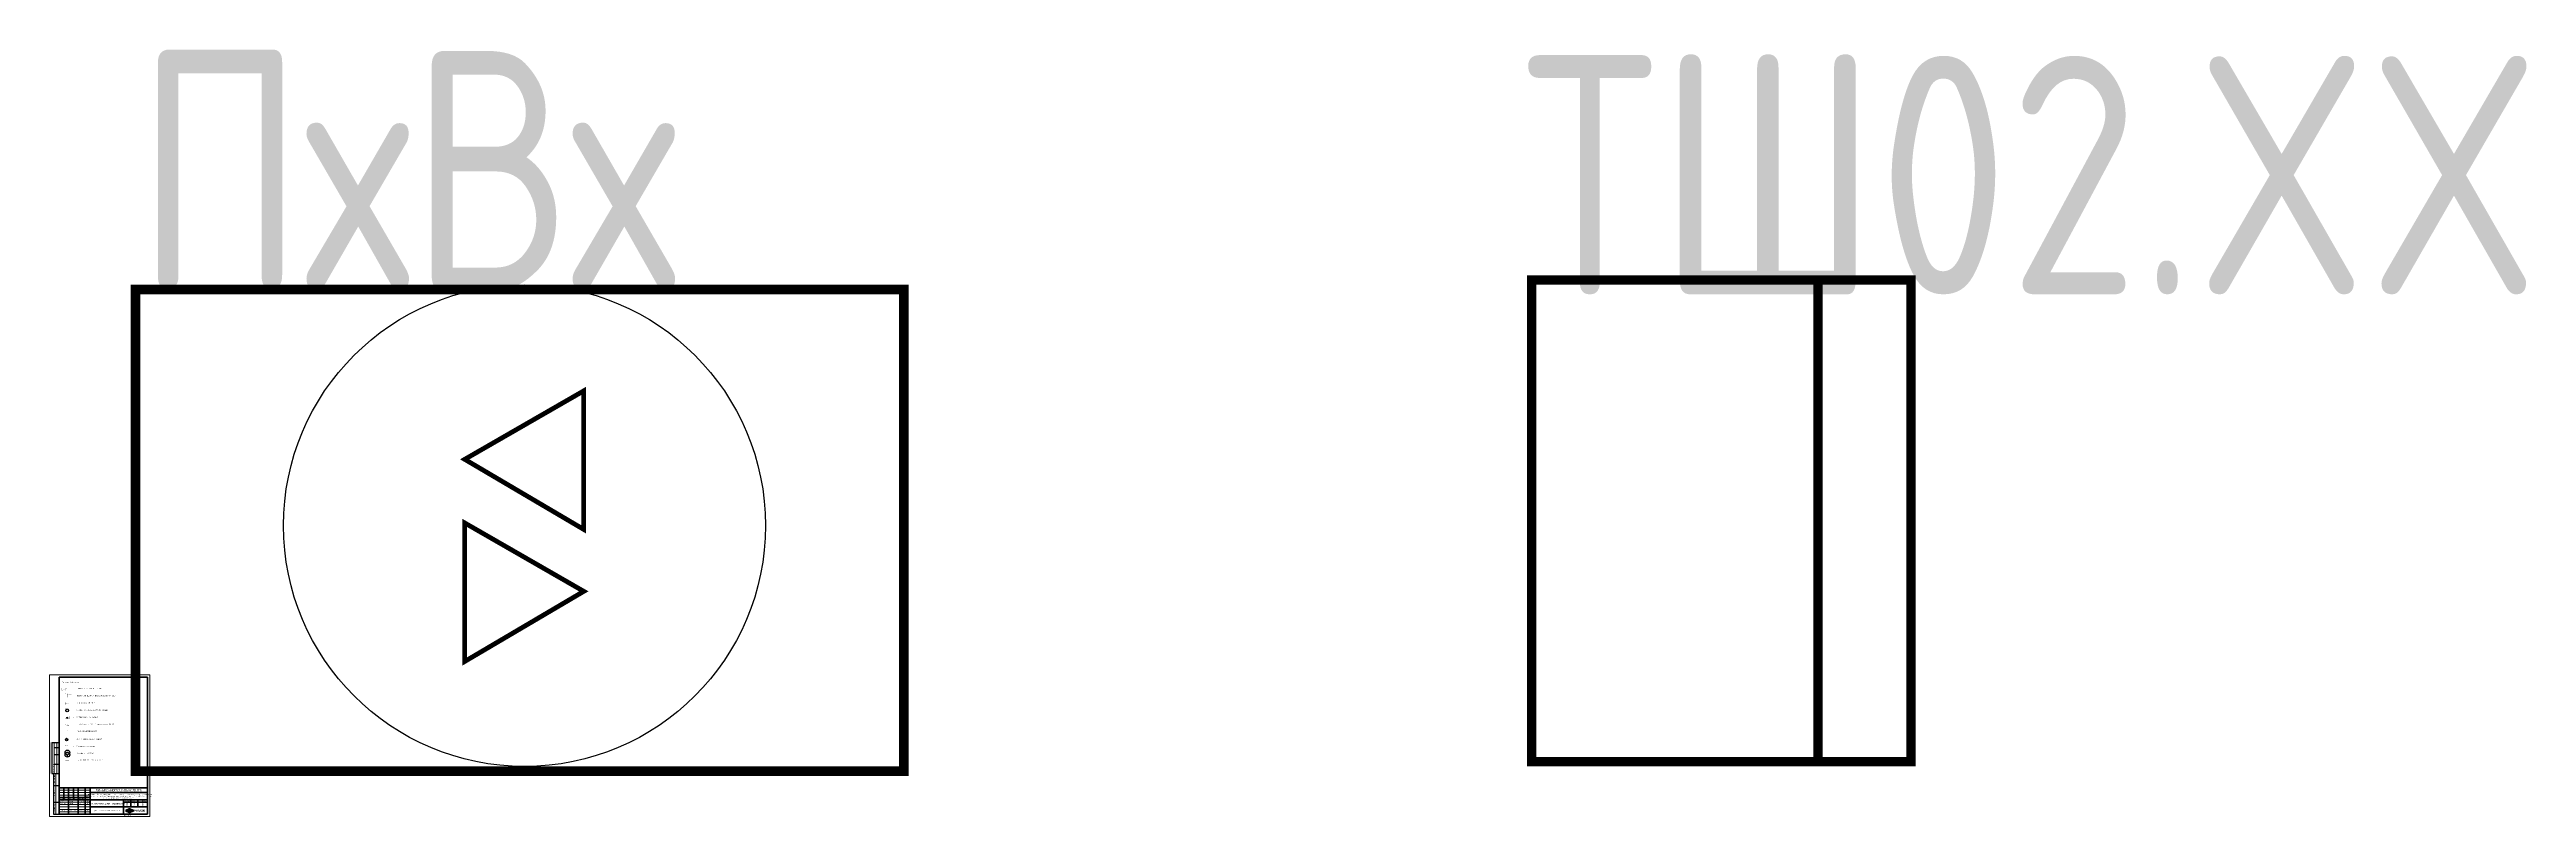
# Paper-space layout 'уго' of a CAD drawing. Header units: millimetres. Extents: x 0 to 5190, y 0 to 1608.
import ezdxf
from ezdxf.enums import TextEntityAlignment as Align

# ---------------------------------------------------------------- set-up
doc = ezdxf.new("R2010")
doc.units = ezdxf.units.MM
doc.linetypes.add('Точки', pattern=[1, 0, -1])
for name, color, linetype, lineweight in [('Линии перегиба', 7, 'Точки', 9), ('Обычные линии', 7, 'Continuous', 25), ('Основной тон.', 7, 'Continuous', 20), ('Основные надписи', 7, 'Continuous', 9), ('Тонкие линии', 7, 'Continuous', 18), ('Черная_6__С', 7, 'Continuous', 50)]:
    doc.layers.add(name, color=color, linetype=linetype, lineweight=lineweight)
doc.layers.add('Штамп', color=250, linetype='Continuous')
doc.styles.add('-ISOCPEUR-', font='ISOCPEUR.TTF', dxfattribs={"width": 0.8, "height": 2.5})
doc.styles.add('Arial Narrow_7', font='Arial Narrow.ttf', dxfattribs={"width": 0.9, "height": 2.5})

# ---------------------------------------------------------------- blocks, each defined once
blk = doc.blocks.new('*U16')
at = {"const_width": 0.2}
blk.add_lwpolyline([(0.1, 0.1), (8.1, 0.1), (8.1, 5.1), (0.1, 5.1)], close=True, dxfattribs=at)
for points in [[(1, 2.5), (3, 2.5)], [(2, 3.5), (2, 1.5)], [(5, 2.5), (7, 2.5)]]:
    blk.add_lwpolyline(points, dxfattribs=at)
at = {"style": '-ISOCPEUR-', "width": 0.8, "flags": 8}
for tag, p in [('TYPE', (0, 10)), ('REV', (0, 7.5))]:
    blk.add_attdef(tag, p, '', height=2.5, dxfattribs=at)
at = {"style": '-ISOCPEUR-', "width": 0.8}
blk.add_attdef('ADDR', (0, 5), '', height=2.5, dxfattribs=at)
blk = doc.blocks.new('LOGO-RAMEC')
h = blk.add_hatch(color=160)
h.dxf.hatch_style = 1
h.paths.add_polyline_path([(13.7, 1.8), (7.7, 4.3, 0.200197), (6.4, 4.3), (0.4, 1.8, 0.302672), (0, 1.2), (0, -1.2, 0.302672), (0.4, -1.8), (6.4, -4.3, 0.200197), (7.7, -4.3), (13.7, -1.8, 0.302672), (14.2, -1.2), (14.2, 1.2, 0.302672)])
h.paths.add_polyline_path([(6, -0.5), (7.1, 3.6), (8.1, -0.5), (13.4, -0.5), (7.8, -2.8), (7.1, -1), (6.3, -2.8), (0.8, -0.5)], flags=16)
h = blk.add_hatch(color=160)
h.dxf.hatch_style = 1
h.paths.add_polyline_path([(18, 1.7), (17.5, 1.7), (16.6, 1.7, 0.414214), (16.4, 1.5), (16.4, 1.3), (16.4, 0.8), (16.4, 0.4), (16.4, -0.1), (16.4, -0.5), (16.4, -0.9), (16.4, -1.4), (16.4, -1.8), (16.8, -1.8), (17.2, -1.8), (17.2, -1.3), (17.2, -0.8), (17.5, -0.8), (17.9, -0.8), (18.2, -0.8), (18.6, -0.8), (19, -0.7), (19.3, -0.6), (19.5, -0.4), (19.7, 0), (19.7, 0.5), (19.7, 1), (19.5, 1.3), (19.3, 1.5), (19, 1.7), (18.6, 1.7)])
h.paths.add_polyline_path([(18.4, 1), (18.6, 1), (18.8, 0.9), (18.9, 0.8), (18.9, 0.7), (18.9, 0.5), (18.9, 0.3), (18.9, 0.1), (18.8, 0), (18.6, -0.1), (18.4, -0.1), (18.1, -0.1), (17.8, -0.1), (17.5, -0.1), (17.2, -0.1), (17.2, 0.5), (17.2, 1), (17.5, 1), (17.8, 1), (18.1, 1)], flags=16)
h.paths.add_polyline_path([(23.7, -0.5), (23.5, -0.1), (23.3, 0.4), (23.1, 0.8), (22.9, 1.3), (22.7, 1.6, 0.284079), (22.6, 1.7), (22.1, 1.7), (21.7, 1.7, 0.284079), (21.5, 1.6), (21.3, 1.3), (21.1, 0.8), (20.9, 0.4), (20.7, -0.1), (20.5, -0.5), (20.3, -0.9), (20.1, -1.4), (19.9, -1.8), (20.3, -1.8), (20.7, -1.8), (21, -1.4), (21.2, -0.9), (21.6, -0.9), (22.1, -0.9), (22.6, -0.9), (23.1, -0.9), (23.3, -1.4), (23.5, -1.8), (23.9, -1.8), (24.4, -1.8), (24.2, -1.4), (24, -1)])
h.paths.add_polyline_path([(22.7, -0.3), (22.4, -0.3), (22.1, -0.3), (21.8, -0.3), (21.5, -0.3), (21.6, 0.1), (21.8, 0.4), (21.9, 0.7), (22.1, 1.1), (22.1, 1.1), (22.3, 0.7), (22.4, 0.4), (22.6, 0.1)], flags=16)
h.paths.add_polyline_path([(24.7, -0.5), (24.7, -0.9), (24.7, -1.4), (24.7, -1.8), (25.1, -1.8), (25.4, -1.8), (25.4, -1.5), (25.4, -1.1), (25.4, -0.8), (25.4, -0.4), (25.4, -0.1), (25.4, 0.3), (25.4, 0.7), (25.4, 1), (25.6, 1), (25.7, 0.7), (25.8, 0.3), (26, -0.1), (26.1, -0.4), (26.2, -0.8), (26.4, -1.1), (26.5, -1.5), (26.6, -1.7, 0.314645), (26.8, -1.8), (27.2, -1.8), (27.6, -1.8, 0.311598), (27.8, -1.7), (27.9, -1.5), (28, -1.1), (28.2, -0.8), (28.3, -0.4), (28.4, -0.1), (28.6, 0.3), (28.7, 0.7), (28.8, 1), (28.9, 1), (28.9, 0.7), (28.9, 0.3), (28.9, -0.1), (28.9, -0.4), (28.9, -0.8), (28.9, -1.1), (28.9, -1.5), (28.9, -1.8), (29.3, -1.8), (29.7, -1.8), (29.7, -1.4), (29.7, -1), (29.7, -0.5), (29.7, -0.1), (29.7, 0.4), (29.7, 0.8), (29.7, 1.3), (29.7, 1.5, 0.414214), (29.5, 1.7), (29.4, 1.7), (29, 1.7), (28.6, 1.7), (28.4, 1.7, 0.319979), (28.2, 1.6), (28.2, 1.4), (28, 1), (27.9, 0.7), (27.8, 0.3), (27.6, -0.1), (27.5, -0.4), (27.4, -0.8), (27.2, -1.1), (27.2, -1.1), (27, -0.8), (26.9, -0.4), (26.8, -0.1), (26.6, 0.3), (26.5, 0.6), (26.4, 1), (26.2, 1.4), (26.2, 1.6, 0.311598), (26, 1.7), (25.8, 1.7), (25.4, 1.7), (25, 1.7), (24.9, 1.7, 0.414214), (24.7, 1.5), (24.7, 1.3), (24.7, 0.8), (24.7, 0.4), (24.7, -0.1)])
h.paths.add_polyline_path([(32.1, -1.8), (32.4, -1.8), (32.8, -1.8), (33.3, -1.8), (33.6, -1.7), (33.8, -1.4), (33.9, -1.1), (34, -0.6), (34, -0.1), (34, 0.5), (33.9, 1), (33.8, 1.4), (33.6, 1.6), (33.2, 1.7), (32.7, 1.8), (32.4, 1.8), (32.1, 1.8), (31.8, 1.8), (31.5, 1.8), (31, 1.7), (30.7, 1.6), (30.4, 1.4), (30.3, 1.1), (30.2, 0.5), (30.6, 0.5), (31, 0.5), (31, 0.7), (31.1, 0.9), (31.2, 1), (31.3, 1), (31.6, 1.1), (32.1, 1.1), (32.6, 1.1), (32.8, 1), (33, 1), (33.1, 0.9), (33.2, 0.7), (33.2, 0.4), (33.2, 0.3), (32.7, 0.3), (32.2, 0.3), (31.8, 0.3), (31.3, 0.3), (31.3, -0.3), (31.8, -0.3), (32.2, -0.3), (32.7, -0.3), (33.2, -0.3), (33.2, -0.5), (33.2, -0.8), (33.1, -0.9), (33, -1.1), (32.8, -1.1), (32.6, -1.1), (32.1, -1.1), (31.6, -1.1), (31.3, -1.1), (31.2, -1.1), (31.1, -1), (31, -0.8), (31, -0.6), (30.6, -0.6), (30.2, -0.6), (30.2, -1.1), (30.3, -1.5), (30.5, -1.7), (30.9, -1.8), (31.4, -1.8), (31.7, -1.8)])
h.paths.add_polyline_path([(34.5, -0.5), (34.5, -0.9), (34.5, -1.4), (34.5, -1.8), (34.8, -1.8), (35.2, -1.8), (35.2, -1.5), (35.2, -1.1), (35.2, -0.9), (35.5, -0.7), (35.8, -0.4), (36.1, -0.7), (36.4, -1.1), (36.8, -1.5), (37.2, -1.8), (37.7, -1.8), (38.3, -1.8), (37.8, -1.4), (37.3, -0.9), (36.8, -0.4), (36.3, 0.1), (36.8, 0.5), (37.3, 0.9), (37.8, 1.3), (38.2, 1.7), (37.7, 1.7), (37.1, 1.7), (36.7, 1.4), (36.4, 1.1), (36, 0.7), (35.2, 0), (35.2, 0.4), (35.2, 0.7), (35.2, 1.1), (35.2, 1.4), (35.2, 1.7), (34.8, 1.7), (34.5, 1.7), (34.5, 1.3), (34.5, 0.8), (34.5, 0.4), (34.5, -0.1)])
at = {"color": 160}
blk.add_lwpolyline([(6.4, -4.3), (0.4, -1.8, -0.302672), (0, -1.2), (0, 1.2, -0.302672), (0.4, 1.8), (6.4, 4.3, -0.200197), (7.7, 4.3), (13.7, 1.8, -0.302672), (14.2, 1.2), (14.2, -1.2, -0.302672), (13.7, -1.8), (7.7, -4.3, -0.200197)], format="xyb", close=True, dxfattribs=at)
blk.add_lwpolyline([(7.1, -1), (6.3, -2.8), (0.8, -0.5), (6, -0.5), (7.1, 3.6), (8.1, -0.5), (13.4, -0.5), (7.8, -2.8)], close=True, dxfattribs=at)
at = {"color": 160, "lineweight": 25, "const_width": 0.02}
for points in [[(17.2, -0.8), (17.5, -0.8), (17.9, -0.8), (18.2, -0.8), (18.6, -0.8), (19, -0.7), (19.3, -0.6), (19.5, -0.4), (19.7, 0), (19.7, 0.5), (19.7, 1), (19.5, 1.3), (19.3, 1.5), (19, 1.7), (18.6, 1.7), (18, 1.7), (17.5, 1.7), (16.6, 1.7, 0.414214), (16.4, 1.5), (16.4, 1.3), (16.4, 0.8), (16.4, 0.4), (16.4, -0.1), (16.4, -0.5), (16.4, -0.9), (16.4, -1.4), (16.4, -1.8), (16.8, -1.8), (17.2, -1.8), (17.2, -1.3)], [(20.7, -1.8), (21, -1.4), (21.2, -0.9), (21.6, -0.9), (22.1, -0.9), (22.6, -0.9), (23.1, -0.9), (23.3, -1.4), (23.5, -1.8), (23.9, -1.8), (24.4, -1.8), (24.2, -1.4), (24, -1), (23.7, -0.5), (23.5, -0.1), (23.3, 0.4), (23.1, 0.8), (22.9, 1.3), (22.7, 1.6, 0.284079), (22.6, 1.7), (22.1, 1.7), (21.7, 1.7, 0.284079), (21.5, 1.6), (21.3, 1.3), (21.1, 0.8), (20.9, 0.4), (20.7, -0.1), (20.5, -0.5), (20.3, -0.9), (20.1, -1.4), (19.9, -1.8), (20.3, -1.8)], [(24.7, 1.5), (24.7, 1.3), (24.7, 0.8), (24.7, 0.4), (24.7, -0.1), (24.7, -0.5), (24.7, -0.9), (24.7, -1.4), (24.7, -1.8), (25.1, -1.8), (25.4, -1.8), (25.4, -1.5), (25.4, -1.1), (25.4, -0.8), (25.4, -0.4), (25.4, -0.1), (25.4, 0.3), (25.4, 0.7), (25.4, 1), (25.6, 1), (25.7, 0.7), (25.8, 0.3), (26, -0.1), (26.1, -0.4), (26.2, -0.8), (26.4, -1.1), (26.5, -1.5), (26.6, -1.7, 0.314645), (26.8, -1.8), (27.2, -1.8), (27.6, -1.8, 0.311598), (27.8, -1.7), (27.9, -1.5), (28, -1.1), (28.2, -0.8), (28.3, -0.4), (28.4, -0.1), (28.6, 0.3), (28.7, 0.7), (28.8, 1), (28.9, 1), (28.9, 0.7), (28.9, 0.3), (28.9, -0.1), (28.9, -0.4), (28.9, -0.8), (28.9, -1.1), (28.9, -1.5), (28.9, -1.8), (29.3, -1.8), (29.7, -1.8), (29.7, -1.4), (29.7, -1), (29.7, -0.5), (29.7, -0.1), (29.7, 0.4), (29.7, 0.8), (29.7, 1.3), (29.7, 1.5, 0.414214), (29.5, 1.7), (29.4, 1.7), (29, 1.7), (28.6, 1.7), (28.4, 1.7, 0.319979), (28.2, 1.6), (28.2, 1.4), (28, 1), (27.9, 0.7), (27.8, 0.3), (27.6, -0.1), (27.5, -0.4), (27.4, -0.8), (27.2, -1.1), (27.2, -1.1), (27, -0.8), (26.9, -0.4), (26.8, -0.1), (26.6, 0.3), (26.5, 0.6), (26.4, 1), (26.2, 1.4), (26.2, 1.6, 0.311598), (26, 1.7), (25.8, 1.7), (25.4, 1.7), (25, 1.7), (24.9, 1.7, 0.414214)]]:
    blk.add_lwpolyline(points, format="xyb", close=True, dxfattribs=at)
for points in [[(17.2, -0.1), (17.2, 0.5), (17.2, 1), (17.5, 1), (17.8, 1), (18.1, 1), (18.4, 1), (18.6, 1), (18.8, 0.9), (18.9, 0.8), (18.9, 0.7), (18.9, 0.5), (18.9, 0.3), (18.9, 0.1), (18.8, 0), (18.6, -0.1), (18.4, -0.1), (18.1, -0.1), (17.8, -0.1), (17.5, -0.1)], [(21.5, -0.3), (21.6, 0.1), (21.8, 0.4), (21.9, 0.7), (22.1, 1.1), (22.1, 1.1), (22.3, 0.7), (22.4, 0.4), (22.6, 0.1), (22.7, -0.3), (22.4, -0.3), (22.1, -0.3), (21.8, -0.3)], [(31.3, 0.3), (31.3, -0.3), (31.8, -0.3), (32.2, -0.3), (32.7, -0.3), (33.2, -0.3), (33.2, -0.5), (33.2, -0.8), (33.1, -0.9), (33, -1.1), (32.8, -1.1), (32.6, -1.1), (32.1, -1.1), (31.6, -1.1), (31.3, -1.1), (31.2, -1.1), (31.1, -1), (31, -0.8), (31, -0.6), (30.6, -0.6), (30.2, -0.6), (30.2, -1.1), (30.3, -1.5), (30.5, -1.7), (30.9, -1.8), (31.4, -1.8), (31.7, -1.8), (32.1, -1.8), (32.4, -1.8), (32.8, -1.8), (33.3, -1.8), (33.6, -1.7), (33.8, -1.4), (33.9, -1.1), (34, -0.6), (34, -0.1), (34, 0.5), (33.9, 1), (33.8, 1.4), (33.6, 1.6), (33.2, 1.7), (32.7, 1.8), (32.4, 1.8), (32.1, 1.8), (31.8, 1.8), (31.5, 1.8), (31, 1.7), (30.7, 1.6), (30.4, 1.4), (30.3, 1.1), (30.2, 0.5), (30.6, 0.5), (31, 0.5), (31, 0.7), (31.1, 0.9), (31.2, 1), (31.3, 1), (31.6, 1.1), (32.1, 1.1), (32.6, 1.1), (32.8, 1), (33, 1), (33.1, 0.9), (33.2, 0.7), (33.2, 0.4), (33.2, 0.3), (32.7, 0.3), (32.2, 0.3), (31.8, 0.3)], [(35.2, 1.7), (34.8, 1.7), (34.5, 1.7), (34.5, 1.3), (34.5, 0.8), (34.5, 0.4), (34.5, -0.1), (34.5, -0.5), (34.5, -0.9), (34.5, -1.4), (34.5, -1.8), (34.8, -1.8), (35.2, -1.8), (35.2, -1.5), (35.2, -1.1), (35.2, -0.9), (35.5, -0.7), (35.8, -0.4), (36.1, -0.7), (36.4, -1.1), (36.8, -1.5), (37.2, -1.8), (37.7, -1.8), (38.3, -1.8), (37.8, -1.4), (37.3, -0.9), (36.8, -0.4), (36.3, 0.1), (36.8, 0.5), (37.3, 0.9), (37.8, 1.3), (38.2, 1.7), (37.7, 1.7), (37.1, 1.7), (36.7, 1.4), (36.4, 1.1), (36, 0.7), (35.2, 0), (35.2, 0.4), (35.2, 0.7), (35.2, 1.1), (35.2, 1.4)]]:
    blk.add_lwpolyline(points, close=True, dxfattribs=at)
blk = doc.blocks.new('Лепин')
at = {"color": 172, "const_width": 0.107}
blk.add_lwpolyline([(1.2, -0.9), (1.9, -0.6), (2.4, -0.3), (3.2, 0.1), (4.2, 0.7), (5.2, 1.4), (6.4, 2.2), (8.5, 3.7), (9.6, 4.6), (10.3, 5.3), (10.3, 5.6), (10.1, 5.6), (9.7, 5.5), (9.2, 5.2), (8.1, 4.2), (7.1, 3.2), (6.4, 2.4), (5.8, 1.7), (5.8, 1.4), (5.9, 1.3), (6.3, 1.3), (7.5, 2), (8.8, 3), (10, 3.9), (10.1, 4.1), (9.9, 4.1), (9.5, 3.8), (9.1, 3.3), (8.6, 2.6), (8.2, 2.1), (8, 1.6), (8, 1.4), (8, 1.2), (8.5, 1.2), (8.8, 1.4), (11.1, 3.8), (11.1, 3.9), (10.9, 3.8), (10.4, 3.3), (10, 2.7), (9.8, 2), (9.7, 1.6), (9.9, 1.4), (10.7, 1.7), (11.6, 2.5), (12, 3.1), (12, 3.4), (11.7, 3.4), (11.1, 3.1), (10.8, 2.4), (10.5, 1.5), (10.5, 1.1), (10.6, 0.6), (11, 0.1), (11.3, -0.2), (11.3, -0.4), (11.2, -0.6), (10.7, -0.6), (9.9, -0.6), (8.1, -0.4), (7.2, -0.4), (6.4, -0.4), (5.9, -0.4), (5.8, -0.5), (5.9, -0.6), (6.9, -0.3), (8.4, 0.5), (9.7, 1.3), (12.7, 3.4)], dxfattribs=at)
blk = doc.blocks.new('Тимофеев')
at = {"color": 184, "ltscale": 200, "const_width": 0.1}
for points in [[(2.1, 1.6), (1.6, 1.5), (1.2, 1.2), (1.1, 1), (1.1, 0.7), (1.3, 0.6), (1.5, 0.5), (1.7, 0.5), (2, 0.6), (2.3, 0.9), (2.8, 1.5), (3.4, 2.4), (3.6, 2.9), (3.7, 3.2), (3.7, 3.5)], [(5, 3), (4.4, 2), (4.4, 1.8), (4.4, 1.7), (4.4, 1.6), (4.5, 1.6), (4.7, 1.7), (5.2, 2.1), (5.5, 2.4), (5.8, 2.8), (6, 2.9), (5.7, 2.5), (5.5, 2.1), (5.4, 1.8), (5.5, 1.7), (5.6, 1.7), (5.7, 1.8), (5.9, 2), (6.2, 2.2), (6.5, 2.5), (6.7, 2.7), (6.4, 2.3), (6.3, 2), (6.3, 1.8), (6.4, 1.7), (6.6, 1.8), (6.9, 1.9), (7.3, 2.3), (7.7, 2.6), (7.6, 2.5), (7.5, 2.4), (7.4, 2.2), (7.3, 2), (7.3, 1.9), (7.3, 1.9), (7.4, 1.9), (7.6, 1.9), (7.7, 2), (7.9, 2.1), (8, 2.3), (8.3, 2.5), (8.5, 2.7), (8.6, 2.8), (8.7, 2.9), (8.8, 3), (8.7, 2.9), (8.6, 2.8), (8.5, 2.6), (8.4, 2.5), (8.3, 2.3), (8.3, 2.1), (8.3, 2), (8.4, 2), (8.5, 2), (8.6, 2), (8.8, 2.2), (8.9, 2.3), (9.2, 2.5), (9.4, 2.7), (9.6, 3), (9.5, 2.9), (9.4, 2.6), (9.3, 2.5), (9.3, 2.4), (9.3, 2.3), (9.3, 2.2), (9.4, 2.1), (9.6, 2.1), (10, 2.7), (10.4, 3.1), (10.7, 3.4), (10.9, 3.6), (11.1, 3.9), (11, 3.8), (11.2, 4), (11.4, 4.2), (11.6, 4.5), (11.7, 4.6), (12, 5.1), (12, 5.1), (12, 5.1), (12.1, 5.3), (12.2, 5.4), (12.1, 5.5), (12.1, 5.6), (12, 5.7), (11.9, 5.7), (11.8, 5.7), (11.7, 5.6), (11.6, 5.5), (11.5, 5.5), (11.5, 5.4), (11.4, 5.2), (11.3, 5.1), (11.3, 5), (11.2, 4.9), (11.2, 4.8), (11.1, 4.7), (11.1, 4.5), (11, 4.3), (10.9, 4.2), (10.9, 4.2), (10.8, 3.9), (10.8, 3.9), (10.7, 3.7), (10.7, 3.6), (10.6, 3.4), (10.3, 3.1), (10.2, 2.8), (10, 2.6), (9.8, 2.3), (9.7, 1.9), (9.6, 1.7), (9.5, 1.6), (9.4, 1.4), (9.3, 1.2), (9.1, 1), (9, 0.8), (8.9, 0.6), (8.8, 0.5), (8.7, 0.3), (8.6, 0.2), (8.4, 0.1), (8.3, 0), (8.2, -0.1), (7.9, -0.2), (7.8, -0.3), (7.6, -0.3), (7.4, -0.4), (7.3, -0.5), (7.2, -0.5), (7.1, -0.5), (6.8, -0.5), (6.5, -0.5), (6.3, -0.6), (6, -0.6), (5.9, -0.6), (5.6, -0.6), (5.4, -0.5), (5.4, -0.5), (5.4, -0.5), (5.4, -0.5), (4, -0.5), (4, -0.5), (4, -0.5), (4, -0.5), (3.6, -0.5), (3, -0.6), (3, -0.6), (2.7, -0.6), (2.5, -0.6), (2.5, -0.5), (2.6, -0.5), (2.7, -0.5), (2.9, -0.5), (3.1, -0.4), (3.4, -0.4), (3.6, -0.3), (3.8, -0.3), (4.1, -0.2), (4.1, -0.2), (4.4, -0.1), (4.4, -0.1), (4.4, -0.1), (4.7, -0.1), (5.4, 0.1), (5.4, 0.1), (5.4, 0.1), (5.4, 0.1), (5.9, 0.2), (6.2, 0.2), (6.6, 0.3), (6.8, 0.4), (6.8, 0.4), (7.3, 0.5), (7.3, 0.5), (7.7, 0.6), (7.7, 0.6), (7.9, 0.7), (8, 0.7), (8.3, 0.8), (8.6, 0.8), (8.8, 0.9), (8.9, 0.9), (9.3, 0.9), (9.5, 1), (9.7, 1), (10, 1.1), (10.2, 1.1), (10.4, 1.1), (10.5, 1.1), (10.6, 1.2), (10.8, 1.2), (11.1, 1.3), (11.4, 1.3), (11.7, 1.4), (12, 1.4), (12.3, 1.4), (12.4, 1.5), (12.6, 1.5)], [(2.9, 2.5), (2.9, 2.5), (2.8, 2.5), (2.8, 2.7), (3.1, 2.8), (3.6, 3), (4.3, 3.1), (4.8, 3.3), (5.7, 3.7), (6.1, 3.9), (6.4, 4.1), (6.7, 4.4), (6.9, 4.7), (6.9, 5), (6.9, 5.1), (6.8, 5.1), (6.6, 5), (6.2, 4.6), (5.7, 4.2)], [(3.2, 1.2), (3.5, 1.7), (4, 2.4), (4.2, 2.8)]]:
    blk.add_lwpolyline(points, dxfattribs=at)
blk = doc.blocks.new('Шварц')
at = {"color": 174, "ltscale": 200, "const_width": 0.1}
blk.add_lwpolyline([(3.4, 4.8), (3.4, 4.6), (3.4, 4.2), (3.4, 3.9), (3.3, 3.6), (3.4, 3.4), (3.4, 3.4), (3.4, 3.3), (3.4, 3.1), (3.4, 2.8), (3.4, 2.7), (3.4, 2.5), (3.5, 2.4), (3.5, 2.2), (3.6, 2), (3.7, 1.9), (3.7, 1.8), (3.8, 1.6), (3.8, 1.5), (3.8, 1.4), (3.7, 1.4), (3.6, 1.4), (3.4, 1.5), (3.3, 1.6), (3.2, 1.7), (3, 1.7), (2.9, 1.8), (2.6, 1.9), (2.4, 2), (2.3, 2.1), (2.2, 2.1), (2, 2.2), (1.9, 2.3), (1.8, 2.4), (1.7, 2.6), (1.6, 2.6), (1.5, 2.7), (1.4, 2.8), (1.4, 2.8), (1.3, 2.9), (1.2, 3), (1.1, 3.2), (1.1, 3.2), (1.1, 3.3), (1.1, 3.5), (1.1, 3.5), (1.1, 3.7), (1.2, 3.8), (1.3, 3.9), (1.4, 3.9), (1.5, 4), (1.7, 4), (1.8, 4.1), (1.9, 4.1), (2, 4.2), (2.1, 4.3), (2.2, 4.3), (2.4, 4.3), (2.5, 4.4), (2.6, 4.4), (2.7, 4.4), (2.9, 4.5), (3.1, 4.6), (3.3, 4.6), (3.5, 4.7), (3.7, 4.7), (3.8, 4.8), (4, 4.8), (4.2, 4.9), (4.4, 4.9), (4.5, 5), (4.6, 5), (4.8, 5), (4.9, 5), (5, 5), (5.2, 5.1), (5.4, 5.1), (5.5, 5.1), (5.7, 5.2), (5.8, 5.2), (5.8, 5.2), (5.9, 5.3), (5.9, 5.4), (5.9, 5.4), (5.8, 5.4), (5.7, 5.4), (5.6, 5.3), (5.6, 5.2), (5.5, 5), (5.4, 4.9), (5.4, 4.9), (5.3, 4.8), (5.3, 4.6), (5.2, 4.4), (5.1, 4.3), (5, 4.2), (4.9, 4.1), (4.8, 3.9), (4.8, 3.8), (4.8, 3.7), (4.7, 3.6), (4.7, 3.5), (4.6, 3.4), (4.6, 3.2), (4.5, 3), (4.5, 2.9), (4.5, 2.8), (4.4, 2.6), (4.4, 2.5), (4.3, 2.4), (4.3, 2.3), (4.3, 2.1), (4.3, 1.9), (4.2, 1.7), (4.3, 1.6), (4.3, 1.5), (4.4, 1.6), (4.4, 1.6), (4.5, 1.7), (4.6, 1.8), (4.6, 1.9), (4.7, 2), (4.7, 2.1), (4.8, 2.3), (4.9, 2.3), (4.9, 2.4), (4.9, 2.5), (5, 2.6), (5, 2.8), (5.1, 2.9), (5.1, 3), (5.2, 3.1), (5.3, 3.2), (5.3, 3.3), (5.3, 3.3), (5.4, 3.4), (5.4, 3.6), (5.5, 3.7), (5.5, 3.8), (5.5, 3.9), (5.6, 4), (5.6, 4.1), (5.6, 4.2), (5.6, 4.3), (5.6, 4.4), (5.6, 4.2), (5.6, 4.1), (5.6, 4.1), (5.6, 4), (5.6, 4), (5.5, 3.9), (5.5, 3.7), (5.5, 3.6), (5.5, 3.5), (5.4, 3.4), (5.4, 3.3), (5.4, 3.2), (5.4, 3.1), (5.3, 3), (5.3, 2.9), (5.3, 2.8), (5.3, 2.7), (5.2, 2.6), (5.2, 2.5), (5.2, 2.4), (5.2, 2.3), (5.2, 2.2), (5.2, 2), (5.2, 2), (5.2, 2), (5.3, 2), (5.4, 2), (5.5, 2.1), (5.5, 2.1), (5.6, 2.3), (5.7, 2.3), (5.7, 2.4), (5.7, 2.5), (5.8, 2.6), (5.8, 2.6), (5.9, 2.7), (6, 2.8), (6, 2.9), (6.1, 3), (6.2, 3.1), (6.3, 3.2), (6.3, 3.3), (6.4, 3.4), (6.4, 3.4), (6.5, 3.6), (6.5, 3.6), (6.6, 3.7), (6.7, 3.9), (6.7, 4), (6.8, 4.1), (6.8, 4.2), (6.8, 4.3), (6.9, 4.4), (6.9, 4.5), (6.9, 4.4), (6.8, 4.4), (6.7, 4.2), (6.7, 4.1), (6.6, 4), (6.6, 3.9), (6.5, 3.8), (6.5, 3.6), (6.4, 3.5), (6.4, 3.4), (6.4, 3.4), (6.3, 3.3), (6.3, 3.2), (6.3, 3.2), (6.2, 3.1), (6.2, 3), (6.1, 2.8), (6.1, 2.7), (6.2, 2.6), (6.2, 2.5), (6.2, 2.5), (6.3, 2.5), (6.4, 2.6), (6.4, 2.6), (6.6, 2.7), (6.7, 2.8), (6.7, 2.9), (6.7, 2.9), (6.8, 3), (6.9, 3.2), (7, 3.3), (7.2, 3.5), (7.3, 3.7), (7.4, 3.8), (7.5, 3.8), (7.6, 4), (7.7, 4.1), (7.7, 4.3), (7.8, 4.4), (7.9, 4.4), (7.9, 4.5), (8, 4.6), (8, 4.7), (8.1, 4.8), (8.1, 4.9), (8.2, 5), (8.3, 5.1), (8.3, 5.2), (8.3, 5.3), (8.3, 5.4), (8.3, 5.4), (8.2, 5.4), (8.2, 5.3), (8.1, 5.2), (8.1, 5.1), (8, 5), (8, 4.9), (7.9, 4.9), (7.9, 4.8), (7.8, 4.6), (7.7, 4.5), (7.7, 4.4), (7.6, 4.3), (7.6, 4.2), (7.5, 4.1), (7.4, 4), (7.4, 3.9), (7.3, 3.8), (7.3, 3.7), (7.2, 3.6), (7.2, 3.5), (7.1, 3.5), (7.1, 3.4), (7.1, 3.3), (7, 3.2), (6.9, 3.1), (6.9, 3.1), (6.9, 3), (6.9, 2.9), (6.9, 2.8), (6.9, 2.7), (7, 2.7), (7, 2.6), (7, 2.6), (7.1, 2.6), (7.2, 2.6), (7.2, 2.7), (7.3, 2.7), (7.4, 2.7), (7.4, 2.7), (7.5, 2.8), (7.6, 2.8), (7.6, 2.8), (7.7, 2.9), (7.8, 2.9), (7.8, 3), (8, 3.1), (8.1, 3.2), (8.1, 3.3), (8, 3.4), (7.9, 3.5), (7.8, 3.5), (7.7, 3.5), (7.6, 3.4), (7.5, 3.4), (7.5, 3.3), (7.6, 3.3), (7.7, 3.2), (7.8, 3.2), (8, 3.2), (8.1, 3.2), (8.1, 3.3), (8.2, 3.3), (8.3, 3.3), (8.4, 3.3), (8.5, 3.3), (8.7, 3.3), (8.8, 3.3), (8.9, 3.3), (9.1, 3.3), (9.2, 3.3), (9.3, 3.3), (9.3, 3.3), (9.4, 3.3), (9.5, 3.3), (9.6, 3.3), (9.8, 3.3), (9.8, 3.2), (9.9, 3.2), (10.1, 3.2), (10.1, 3.2), (10.2, 3.2), (10.2, 3.1), (10.2, 3), (10.2, 3), (10.2, 2.8), (10.1, 2.8), (10, 2.7), (9.9, 2.6), (9.9, 2.6), (9.7, 2.5), (9.6, 2.4), (9.5, 2.4), (9.5, 2.4), (9.2, 2.3), (9.1, 2.2), (8.9, 2.1), (8.8, 2), (8.7, 2), (8.5, 1.9), (8.3, 1.8), (8.2, 1.8), (8, 1.7), (7.6, 1.6), (7.4, 1.5), (7.2, 1.5), (7, 1.4), (6.8, 1.3), (6.5, 1.2), (6.3, 1.1), (6.3, 1.1), (6, 1), (5.9, 1), (5.6, 0.9), (5.4, 0.8), (5, 0.7), (4.7, 0.6), (4.5, 0.5), (4.3, 0.5), (4, 0.4), (3.9, 0.3), (3.6, 0.2), (3.3, 0.1), (3.1, 0.1), (2.9, 0), (2.5, -0.1), (2.2, -0.2), (2.2, -0.2), (2.1, -0.3), (2.1, -0.3), (2.3, -0.2), (2.6, -0.2), (2.7, -0.1), (3.1, 0), (3.4, 0), (3.9, 0.2), (4.3, 0.3), (4.4, 0.3), (4.8, 0.5), (4.9, 0.5), (6, 0.7), (6, 0.8), (6.2, 0.8), (6.8, 0.9), (7.1, 0.9), (7.4, 1), (7.6, 1.1), (7.9, 1.2), (8.2, 1.2), (8.2, 1.2), (8.4, 1.3), (8.6, 1.3), (8.9, 1.3), (9.2, 1.4), (9.4, 1.4), (9.6, 1.5), (9.9, 1.5), (10.2, 1.6), (10.4, 1.6), (10.6, 1.6), (11.2, 1.7), (11.4, 1.7), (11.6, 1.8), (12.1, 1.8), (12.3, 1.8), (12.7, 1.9), (13.1, 2), (13.4, 2), (13.7, 2), (13.9, 2.1)], dxfattribs=at)
blk = doc.blocks.new('Рамка 2')
at = {"layer": 'Штамп', "color": 7, "linetype": 'Continuous', "lineweight": 35}
for p, q in [((-175, 55), (-175, 30)), ((-165, 55), (-165, 0)), ((-155, 55), (-155, 30)), ((-145, 55), (-145, 0)), ((-130, 55), (-130, 0)), ((-120, 55), (-120, 0)), ((-120, 35), (-185, 35)), ((0, 30), (-185, 30)), ((-120, 45), (-120, 45)), ((0, 45), (-120, 45)), ((0, 15), (-120, 15)), ((-50, 30), (-50, 0)), ((0, 25), (-50, 25)), ((-35, 30), (-35, 15)), ((-20, 30), (-20, 15))]:
    blk.add_line(p, q, dxfattribs=at)
at = {"layer": 'Штамп', "color": 7, "linetype": 'Continuous', "lineweight": 15}
for p, q in [((-120, 50), (-185, 50)), ((-120, 45), (-185, 45)), ((-120, 40), (-185, 40)), ((-120, 25), (-185, 25)), ((-120, 20), (-185, 20)), ((-120, 15), (-185, 15)), ((-120, 10), (-185, 10)), ((-120, 5), (-185, 5))]:
    blk.add_line(p, q, dxfattribs=at)
at = {"layer": 'Штамп', "color": 7, "linetype": 'Continuous', "lineweight": 35, "flags": 128}
blk.add_lwpolyline([(-185, 55), (0, 55), (0, 0), (-185, 0)], close=True, dxfattribs=at)
at = {"xscale": 1.040056588551762, "yscale": 1.040056588551762, "zscale": 1.040056588551762}
blk.add_blockref('LOGO-RAMEC', (-44.7, 7.2), dxfattribs=at)
at = {"layer": 'Defpoints'}
for name, p in [('Шварц', (-145, 20)), ('Тимофеев', (-145, 5))]:
    blk.add_blockref(name, p, dxfattribs=at)
at = {"layer": 'Defpoints', "color": 172}
blk.add_blockref('Лепин', (-145, 25), dxfattribs=at)
at = {"style": '-ISOCPEUR-', "width": 0.8, "flags": 8}
for tag, height, p in [('PROJECTNUMBER', 5, (-60, 50)), ('DATE', 2.5, (-125, 27.5)), ('DATE', 2.5, (-125, 22.5)), ('DATE', 2.5, (-125, 7.5)), ('SYSTEM', 5, (-85, 22.5)), ('LAYOUTDESC', 2.5, (-85, 7.5)), ('PHASE', 5, (-42.5, 20)), ('LIST', 5, (-27.5, 20))]:
    blk.add_attdef(tag, text='', height=height, dxfattribs=at).set_placement(p, align=Align.MIDDLE_CENTER)
at = {"style": '-ISOCPEUR-', "width": 0.8}
blk.add_attdef('LISTS', text='', height=5, dxfattribs=at).set_placement((-10, 20), align=Align.MIDDLE_CENTER)
at = {"layer": 'Штамп', "color": 7, "linetype": 'Continuous', "lineweight": 20, "style": '-ISOCPEUR-'}
for s, height, p in [('Изм.', 2.5, (-183.1, 31.3)), ('Кол.уч.', 2, (-174.1, 31.3)), ('Лист', 2.5, (-164, 31.3)), ('N док.', 2.5, (-154.6, 31.3)), ('Подпись', 2.5, (-143.5, 31.2)), ('Дата', 2.5, (-129.1, 31.3)), ('Стадия', 2.5, (-48, 26.5)), ('Лист', 2.5, (-31.3, 26.5)), ('Листов', 2.5, (-14.8, 26.5))]:
    blk.add_text(s, height=height, dxfattribs=at).set_placement(p)
at = {"layer": 'Штамп', "color": 7, "linetype": 'Continuous', "lineweight": 20, "char_height": 2.5, "width": 19, "attachment_point": 4, "style": '-ISOCPEUR-'}
for s, insert in [('Разраб.', (-184.4, 27.6)), ('Проверил', (-184.4, 22.6)), ('Н.контр.', (-184.3, 7.4)), ('Лепин', (-164.4, 27.2)), ('Тимофеев', (-164.4, 7.2)), ('Шварц', (-164.4, 22.2))]:
    blk.add_mtext(s, dxfattribs=dict(at, insert=insert))
at = {"layer": 'Штамп', "color": 9, "ltscale": 14.285714, "insert": (-60, 37.5), "char_height": 2.5, "width": 120, "attachment_point": 5, "style": '-ISOCPEUR-'}
blk.add_mtext('{\\H0.91667x;\\C256;Здание филиала Федерального государственного бюджетного учреждения культуры «Национальный драматический театр России (Александринский театр)» по адресу: г. Москва, ЮАО, пересечение проспекта Андропова с Нагатинской улицей.}', dxfattribs=at)
blk = doc.blocks.new('Рамка А4p')
at = {"layer": 'Линии перегиба'}
blk.add_line((20, 297), (0, 297), dxfattribs=at)
at = {"layer": 'Обычные линии'}
for p, q in [((0, 155), (0, 90)), ((5, 155), (5, 90)), ((5, 155), (20, 155)), ((10, 145), (20, 145)), ((10, 130), (20, 130)), ((10, 110), (20, 110)), ((5, 90), (20, 90)), ((8, 90), (8, 5)), ((8, 65), (20, 65)), ((8, 30), (20, 30)), ((8, 5), (20, 5))]:
    blk.add_line(p, q, dxfattribs=at)
at = {"layer": 'Тонкие линии', "lineweight": 9}
for p, q in [((0, 297), (0, 0)), ((0, 297), (210, 297)), ((210, 297), (210, 0)), ((10, 155), (10, 90)), ((15, 155), (15, 90)), ((13, 90), (13, 5)), ((210, 0), (0, 0))]:
    blk.add_line(p, q, dxfattribs=at)
at = {"layer": 'Черная_6__С'}
for p, q in [((20, 292), (20, 5)), ((205, 292), (20, 292)), ((205, 5), (205, 292)), ((20, 5), (205, 5)), ((155, 5), (205, 5))]:
    blk.add_line(p, q, dxfattribs=at)
at = {"layer": 'Основные надписи', "char_height": 2.5, "attachment_point": 1, "rotation": 90}
for s, insert, width, style in [('Согласовано', (6.2, 92.5), 18.832, '-ISOCPEUR-'), ('\\fArial Narrow|b0|i0|c204|p34|;\\W.9;№', (9.2, 83.5), 3.391, '-ISOCPEUR-'), ('Взам', (9.2, 70.3), 7.432, '-ISOCPEUR-'), ('инв', (9.2, 77.8), 5.123, '-ISOCPEUR-'), ('дата', (9.2, 49.7), 6.71, '-ISOCPEUR-'), ('. ', (9.2, 82), 1.732, '-ISOCPEUR-'), ('. ', (9.2, 76.4), 1.732, '-ISOCPEUR-'), ('Подп', (9.2, 39.9), 7.504, '-ISOCPEUR-'), ('\\fArial Narrow|b0|i0|c204|p34|;\\W.9;№', (9.2, 15.7), 3.391, '-ISOCPEUR-'), ('Инв', (9.2, 9.7), 5.628, '-ISOCPEUR-'), ('\\fArial Narrow|b0|i0|c204|p34|;\\W.9;и', (9.2, 47.5), 1.732, '-ISOCPEUR-'), ('подл', (9.2, 19.3), 7.071, '-ISOCPEUR-'), ('\\fArial Narrow|b0|i0|c204|p34|;\\W.9;.', (9.2, 25.1), 0.866, 'Arial Narrow_7'), ('. ', (9.2, 14.3), 1.732, 'Arial Narrow_7'), ('. ', (9.2, 46.1), 1.732, '-ISOCPEUR-')]:
    blk.add_mtext(s, dxfattribs=dict(at, insert=insert, width=width, style=style))
at = {"layer": 'Основные надписи', "char_height": 2.5, "attachment_point": 1, "style": '-ISOCPEUR-'}
for s, insert, width in [('Формат', (155.8, 3.9), 12.426), (': ', (166, 3.9), 1.924), ('\\fArial Narrow|b0|i0|c204|p34|;А', (167.6, 3.9), 2.325), ('{\\fArial Narrow|b0|i0|c204|p34;4}', (169.5, 3.9), 1.924)]:
    blk.add_mtext(s, dxfattribs=dict(at, insert=insert, width=width))
blk = doc.blocks.new('PxVx')
at = {"const_width": 0.1}
blk.add_lwpolyline([(8.05, 5.05), (0, 5.05), (0, 0), (8.05, 0)], close=True, dxfattribs=at)
at = {"color": 1, "const_width": 0.05}
blk.add_lwpolyline([(3.449, 3.27), (4.696, 3.988), (4.696, 2.535), (3.449, 3.27)], dxfattribs=at)
at = {"color": 5, "const_width": 0.05}
blk.add_lwpolyline([(4.696, 1.886), (3.449, 2.603), (3.449, 1.151), (4.696, 1.886)], dxfattribs=at)
blk.add_circle((4.075, 2.575), 2.525)
at = {"insert": (0, 5.05), "char_height": 2.5, "attachment_point": 7, "style": '-ISOCPEUR-'}
blk.add_mtext_dynamic_manual_height_columns('ПхВх', width=80.31152, gutter_width=12.5, heights=[9], dxfattribs=at)
blk = doc.blocks.new('TС')
at = {"const_width": 0.1}
for points in [[(4.075, 0.1), (0.1, 0.1), (0.1, 5.15), (4.075, 5.15)], [(4.075, 5.15), (3.1, 5.15), (3.1, 0.1), (4.075, 0.1)]]:
    blk.add_lwpolyline(points, close=True, dxfattribs=at)
at = {"style": '-ISOCPEUR-', "width": 0.8}
blk.add_attdef('ADDR', (0, 5), '', height=2.5, dxfattribs=at)

psp = doc.layouts.new('уго')

# ---------------------------------------------------------------- hatches: boundary and pattern name
h = psp.add_hatch(color=256)
h.dxf.hatch_style = 1
h.paths.add_polyline_path([(36.2, 160.4, 1), (35.4, 160.4, 1)])

# ---------------------------------------------------------------- linework, layer by layer
for points, const_width in [([(24.7, 269.7), (40.8, 269.7), (40.8, 264.6), (24.7, 264.6)], 0.1), ([(41.1, 209.9), (33, 209.9), (33, 204.8), (41.1, 204.8)], 0.2), ([(37.2, 189.9), (41.2, 189.9), (41.2, 194.9), (33.1, 189.8)], 0.1), ([(33.1, 189.8), (41.2, 194.9), (37.1, 194.9), (33.1, 194.9)], 0.1), ([(33.1, 180.6), (41.2, 180.6), (41.2, 175.5), (33.1, 175.5)], 0.1), ([(33.1, 144.9), (37.1, 144.9), (37.1, 150.9), (33.1, 150.9)], 0.1), ([(33.1, 144.9), (37.1, 144.9), (37.1, 146.4), (33.1, 146.4)], 0.1)]:
    psp.add_lwpolyline(points, close=True, dxfattribs=dict(const_width=const_width))
for points, const_width in [([(35.8, 161.4), (35.8, 162.9), (35.8, 160.8)], 0.1), ([(33.1, 118.1), (41.1, 118.1)], 1), ([(37.4, 138.1), (38.9, 135.6), (36, 135.6), (37.4, 138.1)], 0.1), ([(36, 127.8), (37.4, 127), (37.4, 125.4), (37.4, 127), (38.9, 127.8)], 0.1)]:
    psp.add_lwpolyline(points, dxfattribs=dict(const_width=const_width))
for points in [[(37.4, 127), (36, 127.8)], [(37.4, 127), (38.9, 127.8)], [(37.4, 127), (37.4, 125.3)]]:
    psp.add_lwpolyline(points)
for centre, radius in [((35.8, 161.4), 2.5), ((35.8, 160.4), 0.415), ((37.4, 134.4), 5), ((37.4, 129.4), 5)]:
    psp.add_circle(centre, radius)
at = {"layer": 'Основной тон.', "color": 5, "ltscale": 0.8}
for p, q in [((35.9, 207.9), (36, 208)), ((35.9, 207.9), (36, 208)), ((35.9, 207.9), (36, 207.9)), ((35.9, 207.8), (36, 207.9)), ((36, 207.9), (35.9, 207.9)), ((36, 207.8), (35.9, 207.8)), ((36, 208), (36, 208)), ((36, 208), (36, 208)), ((36, 207.8), (36, 207.8)), ((36.1, 208), (36.2, 207.9)), ((36.1, 208), (36.1, 208)), ((36.2, 207.9), (36.1, 207.9)), ((36.1, 207.9), (36.4, 207.6)), ((36.1, 207.8), (36.3, 207.6)), ((36.3, 208.3), (36.2, 208.2)), ((36.3, 208.3), (36.2, 208.2)), ((36.2, 208.2), (36.3, 208.2)), ((36.2, 208.2), (36.3, 208.2)), ((36.3, 208.2), (36.2, 208.1)), ((36.2, 208.1), (36.3, 208.1)), ((36.3, 208.3), (36.3, 208.3)), ((36.3, 208.3), (36.3, 208.3)), ((36.3, 208.1), (36.3, 208.1)), ((36.3, 207.7), (36.4, 207.6)), ((36.5, 208.2), (36.4, 208.3)), ((36.4, 208.3), (36.4, 208.3)), ((36.4, 208.2), (36.5, 208.2)), ((36.4, 208.2), (36.7, 207.9)), ((36.4, 208.1), (36.6, 207.9)), ((36.4, 207.7), (36.5, 207.6)), ((36.4, 207.6), (36.4, 207.7)), ((36.7, 207.9), (36.6, 208)), ((36.6, 207.9), (36.6, 207.9)), ((36.6, 207.8), (36.6, 207.7)), ((36.6, 207.8), (36.6, 207.8)), ((36.6, 207.7), (36.7, 207.8)), ((36.8, 207.9), (36.7, 208)), ((36.7, 208), (36.7, 207.9)), ((36.7, 207.8), (36.9, 207.6)), ((36.8, 208.3), (36.8, 208.4)), ((36.8, 208.4), (36.9, 208.4)), ((36.9, 208.3), (36.8, 208.3)), ((36.8, 207.9), (36.8, 207.9)), ((36.8, 207.8), (36.8, 207.7)), ((36.9, 208.5), (36.9, 208.4)), ((36.9, 208.5), (37, 208.5)), ((36.9, 208.5), (37, 208.5)), ((36.9, 208.4), (36.9, 208.5)), ((37, 208.5), (36.9, 208.5)), ((36.9, 208.3), (36.9, 208.1)), ((36.9, 208.1), (36.9, 208)), ((36.9, 208), (36.9, 207.8)), ((37, 208.5), (37, 208.4)), ((37, 208.5), (37, 208.4)), ((37, 208.4), (37, 208.3)), ((37, 208.4), (37, 208.4)), ((37, 208.3), (37, 208.1)), ((37, 208.3), (37, 208.3)), ((37, 208.1), (37, 208)), ((37, 208), (37, 207.8)), ((37.2, 207.8), (37, 207.6)), ((37.1, 207.8), (37, 207.7)), ((37.1, 207.9), (37.2, 208)), ((37.1, 207.9), (37.1, 207.9)), ((37.4, 208.2), (37.2, 207.9)), ((37.2, 207.9), (37.2, 208)), ((37.2, 208), (37.2, 207.9)), ((37.2, 207.7), (37.2, 207.8)), ((37.3, 207.8), (37.2, 207.7)), ((37.5, 208.1), (37.3, 207.9)), ((37.3, 207.9), (37.3, 207.9)), ((37.3, 207.8), (37.3, 207.8)), ((37.4, 208.2), (37.5, 208.3)), ((37.4, 208.2), (37.4, 208.2)), ((37.5, 207.7), (37.4, 207.6)), ((37.5, 208.3), (37.6, 208.3)), ((37.5, 208.3), (37.5, 208.3)), ((37.6, 208.3), (37.5, 208.3)), ((37.6, 208.1), (37.5, 208.1)), ((37.7, 207.9), (37.5, 207.6)), ((37.5, 207.7), (37.5, 207.6)), ((37.5, 207.6), (37.5, 207.7)), ((37.6, 208.3), (37.6, 208.2)), ((37.6, 208.3), (37.6, 208.2)), ((37.6, 208.2), (37.6, 208.1)), ((37.6, 208.2), (37.6, 208.2)), ((37.6, 208.2), (37.6, 208.2)), ((37.6, 208.1), (37.6, 208.1)), ((37.8, 207.8), (37.6, 207.6)), ((37.8, 208), (37.7, 207.9)), ((37.7, 207.9), (37.7, 207.9)), ((37.9, 208), (37.8, 208)), ((37.9, 208), (37.8, 208)), ((37.8, 208), (37.8, 208)), ((37.8, 207.8), (37.9, 207.8)), ((37.9, 207.9), (37.9, 208)), ((37.9, 207.9), (37.9, 208)), ((37.9, 207.9), (37.9, 207.9)), ((37.9, 207.8), (37.9, 207.9)), ((37.9, 207.9), (37.9, 207.9)), ((37.9, 207.8), (37.9, 207.8)), ((35.9, 207.4), (35.8, 207.4)), ((35.8, 207.4), (35.8, 207.4)), ((35.8, 207.3), (35.8, 207.3)), ((35.8, 207.3), (35.8, 207.2)), ((35.8, 207.3), (35.8, 207.2)), ((35.8, 207.3), (35.8, 207.3)), ((35.8, 207.2), (35.8, 207.3)), ((35.8, 207.2), (35.8, 207.2)), ((35.8, 207.2), (35.9, 207.2)), ((35.8, 207.2), (35.8, 207.2)), ((35.8, 207.2), (35.8, 207.2)), ((35.9, 207.4), (35.9, 207.4)), ((35.9, 207.3), (36.1, 207.3)), ((35.9, 207.2), (36.1, 207.2)), ((35.9, 207.2), (35.9, 207.2)), ((36, 206.8), (35.9, 206.7)), ((36, 206.7), (35.9, 206.7)), ((35.9, 206.7), (36, 206.7)), ((35.9, 206.7), (36, 206.6)), ((35.9, 206.7), (36, 206.6)), ((35.9, 206.7), (36, 206.7)), ((36, 206.8), (36, 206.8)), ((36, 206.6), (36, 206.6)), ((36, 206.6), (36, 206.6)), ((36.1, 207.3), (36.3, 207.3)), ((36.1, 207.2), (36.3, 207.2)), ((36.1, 206.8), (36.3, 207)), ((36.1, 206.7), (36.4, 206.9)), ((36.2, 206.7), (36.1, 206.7)), ((36.1, 206.6), (36.2, 206.7)), ((36.1, 206.6), (36.1, 206.6)), ((36.2, 206.4), (36.3, 206.5)), ((36.2, 206.4), (36.3, 206.4)), ((36.3, 206.3), (36.2, 206.4)), ((36.3, 206.3), (36.2, 206.4)), ((36.2, 206.4), (36.3, 206.4)), ((36.3, 206.4), (36.2, 206.4)), ((36.3, 207.6), (36.3, 207.6)), ((36.3, 207.4), (36.3, 207.5)), ((36.3, 207.5), (36.3, 207.5)), ((36.4, 207.5), (36.3, 207.4)), ((36.3, 207.3), (36.5, 207.3)), ((36.3, 207.2), (36.5, 207.2)), ((36.4, 207.1), (36.3, 207.1)), ((36.3, 207.1), (36.3, 207)), ((36.3, 207.1), (36.3, 207.1)), ((36.3, 207), (36.3, 207)), ((36.3, 206.9), (36.4, 206.9)), ((36.3, 206.5), (36.3, 206.5)), ((36.3, 206.3), (36.3, 206.3)), ((36.3, 206.3), (36.3, 206.3)), ((36.4, 207.5), (36.5, 207.4)), ((36.4, 207.1), (36.5, 207.2)), ((36.4, 206.9), (36.5, 207)), ((36.4, 206.9), (36.4, 206.9)), ((36.4, 206.5), (36.6, 206.7)), ((36.4, 206.4), (36.7, 206.6)), ((36.5, 206.4), (36.4, 206.3)), ((36.4, 206.4), (36.5, 206.4)), ((36.4, 206.3), (36.4, 206.3)), ((36.5, 207.6), (36.5, 207.6)), ((36.5, 207.5), (36.7, 207.3)), ((36.5, 207), (36.7, 207.2)), ((36.5, 207), (36.5, 207)), ((36.6, 206.8), (36.6, 206.8)), ((36.6, 206.7), (36.6, 206.8)), ((36.6, 206.8), (36.7, 206.8)), ((36.6, 206.7), (36.6, 206.7)), ((36.7, 206.6), (36.6, 206.6)), ((36.7, 207.3), (36.9, 207.3)), ((36.7, 207.2), (36.9, 207.2)), ((36.7, 206.8), (36.9, 207)), ((36.8, 206.7), (36.7, 206.6)), ((36.7, 206.6), (36.7, 206.6)), ((36.8, 206.7), (36.8, 206.8)), ((36.8, 206.7), (36.8, 206.7)), ((36.8, 206.3), (36.8, 206.2)), ((36.9, 206.3), (36.8, 206.3)), ((36.8, 206.2), (36.9, 206.2)), ((36.9, 207.6), (36.9, 207.3)), ((36.9, 207), (36.9, 207.2)), ((36.9, 206.6), (36.9, 206.8)), ((36.9, 206.4), (36.9, 206.6)), ((36.9, 206.3), (36.9, 206.4)), ((36.9, 206.1), (36.9, 206.1)), ((36.9, 206.1), (37, 206.1)), ((36.9, 206.1), (37, 206.1)), ((36.9, 206.1), (36.9, 206.1)), ((37, 206.1), (36.9, 206.1)), ((37, 207.6), (37, 207.3)), ((37.2, 207.3), (37, 207.3)), ((37, 207), (37, 207.2)), ((37.2, 207.2), (37, 207.2)), ((37.2, 206.8), (37, 207)), ((37, 206.6), (37, 206.8)), ((37.1, 206.7), (37, 206.8)), ((37, 206.4), (37, 206.6)), ((37, 206.3), (37, 206.4)), ((37, 206.2), (37, 206.3)), ((37, 206.3), (37, 206.3)), ((37, 206.2), (37, 206.2)), ((37, 206.1), (37, 206.1)), ((37, 206.1), (37, 206.1)), ((37.1, 206.7), (37.1, 206.7)), ((37.1, 206.7), (37.2, 206.6)), ((37.4, 207.5), (37.2, 207.3)), ((37.4, 207), (37.2, 207.2)), ((37.2, 206.8), (37.2, 206.8)), ((37.3, 206.8), (37.2, 206.8)), ((37.4, 206.4), (37.2, 206.6)), ((37.2, 206.6), (37.2, 206.6)), ((37.2, 206.6), (37.2, 206.6)), ((37.3, 206.7), (37.3, 206.8)), ((37.5, 206.5), (37.3, 206.7)), ((37.3, 206.7), (37.3, 206.7)), ((37.4, 207.6), (37.4, 207.6)), ((37.5, 207.5), (37.4, 207.4)), ((37.6, 207.3), (37.4, 207.3)), ((37.6, 207.2), (37.4, 207.2)), ((37.5, 207.1), (37.4, 207.2)), ((37.4, 207), (37.4, 207)), ((37.5, 206.9), (37.4, 207)), ((37.4, 206.4), (37.4, 206.4)), ((37.4, 206.4), (37.5, 206.3)), ((37.5, 207.4), (37.6, 207.5)), ((37.5, 207.5), (37.5, 207.4)), ((37.5, 207.1), (37.5, 207.1)), ((37.5, 207.1), (37.6, 207.1)), ((37.7, 206.7), (37.5, 206.9)), ((37.5, 206.9), (37.5, 206.9)), ((37.5, 206.9), (37.5, 206.9)), ((37.6, 206.5), (37.5, 206.5)), ((37.5, 206.3), (37.6, 206.3)), ((37.5, 206.3), (37.5, 206.3)), ((37.6, 206.3), (37.5, 206.3)), ((37.6, 207.6), (37.6, 207.6)), ((37.6, 207.5), (37.6, 207.5)), ((37.8, 207.3), (37.6, 207.3)), ((37.8, 207.2), (37.6, 207.2)), ((37.6, 207.1), (37.6, 207)), ((37.8, 206.8), (37.6, 207)), ((37.6, 207), (37.6, 207)), ((37.6, 206.4), (37.6, 206.5)), ((37.6, 206.4), (37.6, 206.4)), ((37.6, 206.4), (37.6, 206.4)), ((37.6, 206.3), (37.6, 206.4)), ((37.6, 206.3), (37.6, 206.4)), ((37.6, 206.4), (37.6, 206.4)), ((37.7, 206.7), (37.7, 206.7)), ((37.8, 206.6), (37.7, 206.7)), ((37.9, 207.3), (37.8, 207.3)), ((37.9, 207.2), (37.8, 207.2)), ((37.8, 206.8), (37.9, 206.8)), ((37.8, 206.6), (37.8, 206.6)), ((37.9, 206.6), (37.8, 206.6)), ((37.9, 206.6), (37.8, 206.6)), ((37.9, 206.8), (37.9, 206.7)), ((37.9, 206.7), (37.9, 206.7)), ((37.9, 206.7), (37.9, 206.7)), ((37.9, 206.7), (37.9, 206.6)), ((37.9, 206.7), (37.9, 206.6)), ((37.9, 206.7), (37.9, 206.7)), ((38, 207.4), (38.1, 207.4)), ((38, 207.4), (38, 207.4)), ((38.1, 207.2), (38, 207.2)), ((38, 207.2), (38, 207.2)), ((38.1, 207.4), (38.1, 207.4)), ((38.1, 207.3), (38.1, 207.3)), ((38.1, 207.3), (38.1, 207.2)), ((38.1, 207.3), (38.1, 207.2)), ((38.1, 207.3), (38.1, 207.3)), ((38.1, 207.2), (38.1, 207.3)), ((38.1, 207.2), (38.1, 207.2)), ((38.1, 207.2), (38.1, 207.2)), ((38.1, 207.2), (38.1, 207.2))]:
    psp.add_line(p, q, dxfattribs=at)
for centre, start, end in [((36.1, 208), 225, 315), ((35.9, 207.9), 315, 45), ((36.1, 207.8), 45, 135), ((36.2, 207.9), 135, 225), ((36.4, 208.3), 225, 315), ((36.2, 208.2), 315, 45), ((36.4, 208.1), 45, 135), ((36.5, 208.2), 135, 225), ((36.4, 207.7), 225, 315), ((36.6, 207.8), 315, 45), ((36.7, 208), 225, 315), ((36.7, 207.7), 45, 135), ((36.8, 207.8), 135, 225), ((36.9, 207.8), 225, 360), ((36.9, 208.4), 270, 360), ((36.9, 208.3), 360, 90), ((37, 208.4), 180, 270), ((37, 208.3), 90, 180), ((37, 207.8), 180, 315), ((37.1, 207.8), 315, 45), ((37.2, 208), 225, 315), ((37.2, 207.7), 45, 135), ((37.3, 207.8), 135, 225), ((37.4, 208.2), 315, 45), ((37.5, 208.3), 225, 315), ((37.5, 208.1), 45, 135), ((37.5, 207.7), 225, 315), ((37.6, 208.2), 135, 225), ((37.7, 207.9), 315, 45), ((37.8, 208), 225, 315), ((37.8, 207.8), 45, 135), ((37.9, 207.9), 135, 225), ((35.8, 207.4), 270, 360), ((35.8, 207.2), 360, 90), ((35.9, 207.4), 180, 270), ((35.9, 207.2), 90, 180), ((36.1, 206.8), 225, 315), ((35.9, 206.7), 315, 45), ((36.1, 206.6), 45, 135), ((36.2, 206.7), 135, 225), ((36.3, 207.6), 315, 45), ((36.3, 207), 315, 45), ((36.4, 206.5), 225, 315), ((36.2, 206.4), 315, 45), ((36.4, 206.3), 45, 135), ((36.4, 207.4), 45, 135), ((36.4, 207.1), 225, 315), ((36.4, 206.9), 45, 135), ((36.5, 206.4), 135, 225), ((36.5, 207.6), 135, 225), ((36.5, 207.4), 270, 45), ((36.5, 207.2), 315, 90), ((36.5, 207), 135, 225), ((36.6, 206.7), 315, 45), ((36.7, 207.4), 225, 270), ((36.7, 207.2), 90, 135), ((36.7, 206.8), 225, 315), ((36.7, 206.6), 45, 135), ((36.9, 206.8), 0, 135), ((36.8, 206.7), 135, 225), ((36.9, 207.6), 360, 45), ((36.9, 207), 315, 0), ((36.9, 206.3), 270, 0), ((36.9, 206.1), 0, 90), ((37, 207.6), 135, 180), ((37, 207), 180, 225), ((37, 206.8), 45, 180), ((37, 206.3), 180, 270), ((37, 206.1), 90, 180), ((37.1, 206.7), 315, 45), ((37.2, 207.4), 270, 315), ((37.2, 207.2), 45, 90), ((37.2, 206.8), 225, 315), ((37.2, 206.6), 45, 135), ((37.3, 206.7), 135, 225), ((37.4, 207.6), 315, 45), ((37.4, 207.4), 135, 270), ((37.4, 207.2), 90, 225), ((37.4, 207), 315, 45), ((37.4, 206.4), 315, 45), ((37.5, 207.4), 45, 135), ((37.5, 207.1), 225, 315), ((37.5, 206.9), 45, 135), ((37.5, 206.5), 225, 315), ((37.5, 206.3), 45, 135), ((37.6, 207.6), 135, 225), ((37.6, 207), 135, 225), ((37.6, 206.4), 135, 225), ((37.7, 206.7), 315, 45), ((37.8, 206.8), 225, 315), ((37.8, 206.6), 45, 135), ((37.9, 207.4), 270, 0), ((37.9, 207.2), 0, 90), ((37.9, 206.7), 135, 225), ((38.1, 207.4), 180, 270), ((38.1, 207.2), 90, 180)]:
    psp.add_arc(centre, 0.025, start, end, dxfattribs=at)

# ---------------------------------------------------------------- block references
at = {"xscale": 200, "yscale": 200, "zscale": 200}
psp.add_blockref('PxVx', (180.2, 94.9), dxfattribs=at)
psp.add_blockref('TС', (3085.5, 94.9), dxfattribs=at).add_auto_attribs({'ADDR': 'ТШ02.XX'})
for name, p in [('Рамка А4p', (0, 0)), ('*U16', (32.7, 234.5)), ('PxVx', (32.9, 219.7))]:
    psp.add_blockref(name, p)
psp.add_blockref('TС', (32.9, 249.7)).add_auto_attribs({'ADDR': 'ТШ02.XX'})
ref = psp.add_blockref('Рамка 2', (205, 5))
ref.add_attrib('LISTS', '8', dxfattribs={"height": 5, "style": '-ISOCPEUR-', "width": 0.8}).set_placement((195, 25), align=Align.MIDDLE_CENTER)
ref.add_attrib('PHASE', 'П', dxfattribs={"height": 5, "style": '-ISOCPEUR-', "width": 0.8}).set_placement((162.5, 25), align=Align.MIDDLE_CENTER)
ref.add_attrib('PROJECTNUMBER', '510-AR/2-ИOC5.7.2-СБ/АСДУ.УГО', dxfattribs={"height": 5, "style": '-ISOCPEUR-', "width": 0.8}).set_placement((145, 55), align=Align.MIDDLE_CENTER)
ref.add_attrib('SYSTEM', 'Авт. система дисп. управления', dxfattribs={"height": 4, "style": '-ISOCPEUR-', "width": 0.8}).set_placement((120, 27.5), align=Align.MIDDLE_CENTER)
ref.add_attrib('LIST', '2', dxfattribs={"height": 5, "style": '-ISOCPEUR-', "width": 0.8}).set_placement((177.5, 25), align=Align.MIDDLE_CENTER)
ref.add_attrib('DATE', '14.02.20', dxfattribs={"height": 2.5, "style": '-ISOCPEUR-', "width": 0.8}).set_placement((80, 32.5), align=Align.MIDDLE_CENTER)
ref.add_attrib('DATE', '14.02.20', dxfattribs={"height": 2.5, "style": '-ISOCPEUR-', "width": 0.8}).set_placement((80, 27.5), align=Align.MIDDLE_CENTER)
ref.add_attrib('DATE', '14.02.20', dxfattribs={"height": 2.5, "style": '-ISOCPEUR-', "width": 0.8}).set_placement((80, 12.5), align=Align.MIDDLE_CENTER)
ref.add_attrib('LAYOUTDESC', 'условные графические обозначения', dxfattribs={"height": 2.5, "style": '-ISOCPEUR-', "width": 0.8}).set_placement((120, 12.5), align=Align.MIDDLE_CENTER)

# ---------------------------------------------------------------- texts
at = {"char_height": 2.5, "style": '-ISOCPEUR-'}
for s, width, heights, insert, attachment_point in [('\\pi-4,l4,t10;ethernet', 8, [9], (24.7, 269.7), 1), ('\\pi-4,l4,t10;switch', 8, [9], (24.7, 264.6), 7), ('\\pi-7.5,l10,t10;Условные обозначения:', 71.593, [0], (24.3, 283.1), 1), ('\\pi-7.5,l10,t10;-^IКоммутатор EDS-2018-ML-2GTXSFP', 71.593, [0], (47, 269.6), 1), ('\\pi-7.5,l10,t10;-^IТелекоммуникационный шкаф с оборудованием АСДУ', 80.9, [0], (47, 254.7), 1), ('\\pi-7.5,l10,t10;-^IБлок питания DRC-100B ', 99.275, [0], (47, 239.6), 1), ('\\pi-7.5,l10,t10;-^IСистема приточно-вытяжной вентиляции', 99.275, [0], (47, 224.7), 1), ('\\pi-7.5,l10,t10;-^IСистема кондиционирования', 99.275, [0], (47, 209.8), 1), ('\\pi-4,l4,t10;eth', 8, [9], (33.1, 194.9), 1), ('\\pi-4,l4,t10;mod', 8, [9], (41.2, 189.9), 9), ('\\pi-7.5,l10,t10;-^IПреобразователь  MGATE 1 портовый moxa MB3180', 99.275, [0], (47, 194.9), 1), ('\\pi-7.5,l10,t10;-^IМодуль ввода/вывода АСДУ', 71.593, [0], (47, 180.6), 1), ('\\pi-7.5,l10,t10;-^IДатчик температуры резистивный', 71.593, [0], (47, 163.9), 1), ('\\pi-4,l4,t10;Wh', 8, [9], (35.1, 148.7), 5), ('\\pi-7.5,l10,t10;-^IСчетчик электроэнергии', 71.593, [0], (47, 148.9), 1), ('\\A1;\\pi-7.5,l10,t10;-^IТрансформатор 10/0,4кВ', 71.593, [0], (47, 133.9), 1), ('\\pi-7.5,l10,t10;-^IЛоутокс КВПнг(C)-LSLTx-5e 4x2x0,52', 99.275, [0], (47, 120.1), 1)]:
    psp.add_mtext_dynamic_manual_height_columns(s, width=width, gutter_width=12.5, heights=heights, dxfattribs=dict(at, insert=insert, attachment_point=attachment_point))
at = {"insert": (33.1, 180.6), "char_height": 2, "width": 8.05, "attachment_point": 1, "style": '-ISOCPEUR-'}
psp.add_mtext(' in/out', dxfattribs=at)

doc.saveas('drawing.dxf')
